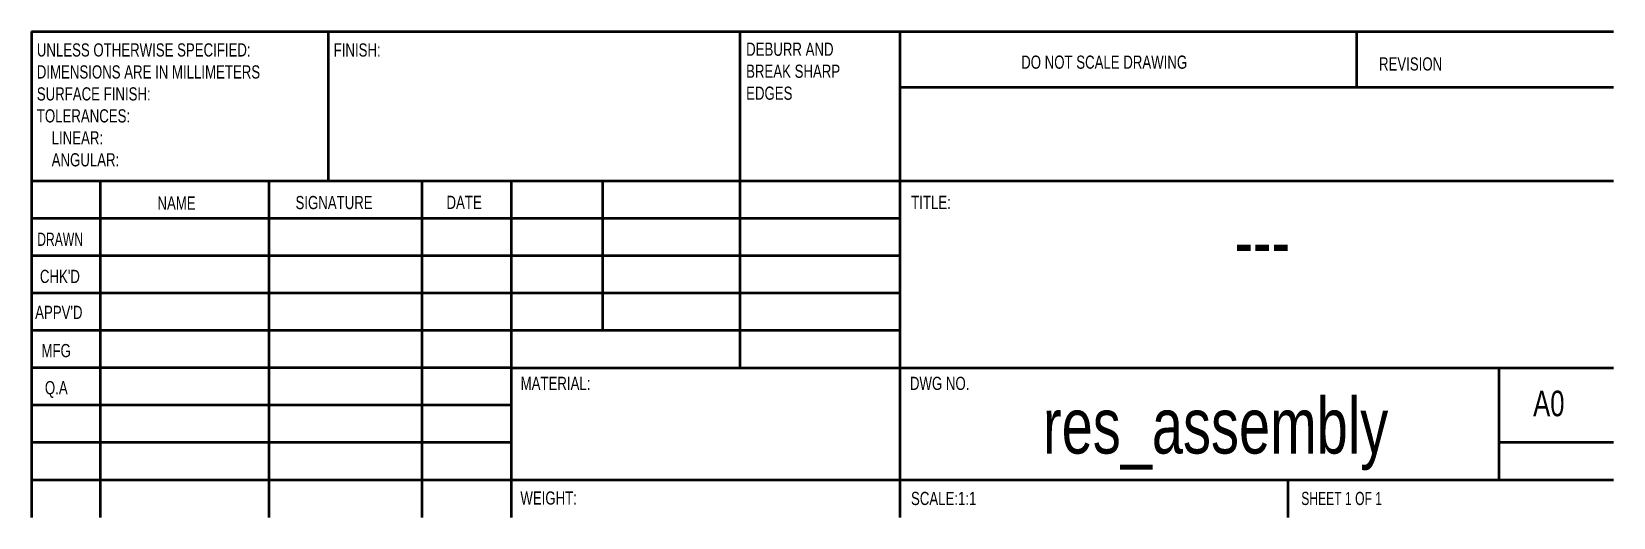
# Model space of a CAD drawing. Header units: millimetres. Extents: x 288 to 1179, y 10 to 642.
# Drawn here: x 999 to 1179, y 10 to 65.2 of the extents above; entities that cross this region are included whole.
import ezdxf

# ---------------------------------------------------------------- set-up
doc = ezdxf.new("R2010")
doc.units = ezdxf.units.MM
doc.styles.add('SLDTEXTSTYLE0', font='TXT', dxfattribs={"width": 0.686449})
doc.styles.add('SLDTEXTSTYLE1', font='TXT', dxfattribs={"width": 0.75})
doc.styles.add('SLDTEXTSTYLE2', font='TXT', dxfattribs={"width": 0.6875})

msp = doc.modelspace()

# ---------------------------------------------------------------- texts
at = {"color": 7, "linetype": 'Continuous', "lineweight": 0}
for s, insert, char_height, attachment_point, style in [('FINISH:', (1033.37, 63.92), 1.5, 1, 'SLDTEXTSTYLE1'), ('DO NOT SCALE DRAWING', (1111.61, 62.53), 1.5, 1, 'SLDTEXTSTYLE1'), ('REVISION', (1152.33, 62.33), 1.5, 1, 'SLDTEXTSTYLE1'), ('NAME', (1013.32, 46.5), 1.5, 1, 'SLDTEXTSTYLE1'), ('SIGNATURE', (1029.03, 46.56), 1.5, 1, 'SLDTEXTSTYLE1'), ('DATE', (1046.21, 46.58), 1.5, 1, 'SLDTEXTSTYLE1'), ('TITLE:', (1099.09, 46.58), 1.5, 1, 'SLDTEXTSTYLE1'), ('DRAWN', (999.64, 42.38), 1.5, 1, 'SLDTEXTSTYLE0'), ('---', (1139.05, 44.57), 6.35, 2, 'SLDTEXTSTYLE1'), ("CHK'D", (999.94, 38.16), 1.5, 1, 'SLDTEXTSTYLE1'), ("APPV'D", (999.4, 34.07), 1.5, 1, 'SLDTEXTSTYLE1'), ('MFG', (1000.12, 29.72), 1.5, 1, 'SLDTEXTSTYLE1'), ('Q.A', (1000.51, 25.5), 1.5, 1, 'SLDTEXTSTYLE1'), ('MATERIAL:', (1054.65, 25.99), 1.5, 1, 'SLDTEXTSTYLE1'), ('DWG NO.', (1098.95, 25.99), 1.5, 1, 'SLDTEXTSTYLE1'), ('res_assembly', (1133.74, 23.61), 6.35, 2, 'SLDTEXTSTYLE1'), ('A0', (1169.87, 24.41), 2.91, 1, 'SLDTEXTSTYLE1'), ('WEIGHT:', (1054.62, 12.95), 1.499, 1, 'SLDTEXTSTYLE1'), ('SCALE:1:1', (1099.07, 12.9), 1.5, 1, 'SLDTEXTSTYLE1'), ('SHEET 1 OF 1', (1143.48, 12.9), 1.5, 1, 'SLDTEXTSTYLE2')]:
    msp.add_mtext(s, dxfattribs=dict(at, insert=insert, char_height=char_height, attachment_point=attachment_point, style=style))

# ---------------------------------------------------------------- blocks, each defined once
blk = doc.blocks.new('SW_NOTE_0')
at = {"color": 0, "linetype": 'Continuous', "lineweight": 0, "char_height": 1.5, "attachment_point": 1, "style": 'SLDTEXTSTYLE1'}
for s, insert in [('UNLESS OTHERWISE SPECIFIED:', (0, 1.93)), ('DIMENSIONS ARE IN MILLIMETERS', (0, -0.57)), ('SURFACE FINISH:', (0, -3.07)), ('TOLERANCES:', (0, -5.57)), ('LINEAR:', (1.69, -8.07)), ('ANGULAR:', (1.69, -10.57))]:
    blk.add_mtext(s, dxfattribs=dict(at, insert=insert))
blk = doc.blocks.new('SW_NOTE_1')
at = {"color": 0, "linetype": 'Continuous', "lineweight": 0, "char_height": 1.5, "attachment_point": 1, "style": 'SLDTEXTSTYLE1'}
for s, insert in [('DEBURR AND', (0, 1.93)), ('BREAK SHARP', (0, -0.57)), ('EDGES', (0, -3.07))]:
    blk.add_mtext(s, dxfattribs=dict(at, insert=insert))

# ---------------------------------------------------------------- linework, layer by layer
at = {"color": 7, "linetype": 'Continuous', "lineweight": 50}
for p, q in [((999, 65.25), (1179, 65.25)), ((999, 65.25), (999, 10)), ((1032.8, 48.25), (1032.8, 65.25)), ((1079.6, 65.25), (1079.6, 27)), ((1097.8, 65.25), (1097.8, 10)), ((1149.8, 58.88), (1149.8, 65.25)), ((1179, 58.88), (1097.8, 58.88)), ((1179, 48.25), (999, 48.25)), ((1006.8, 48.25), (1006.8, 10)), ((1025.99, 48.25), (1025.99, 10)), ((1043.4, 48.25), (1043.4, 10)), ((1053.6, 10), (1053.6, 48.25)), ((1064, 31.25), (1064, 48.25)), ((1097.8, 44), (999, 44)), ((1097.8, 39.75), (999, 39.75)), ((1097.8, 35.5), (999, 35.5)), ((1097.8, 31.25), (999, 31.25)), ((1053.6, 27), (999, 27)), ((1053.6, 27), (1179, 27)), ((1166, 14.25), (1166, 27)), ((1053.6, 22.75), (999, 22.75)), ((1053.6, 18.5), (999, 18.5)), ((1179, 18.5), (1166, 18.5)), ((999, 14.25), (1179, 14.25)), ((1142, 10), (1142, 14.25))]:
    msp.add_line(p, q, dxfattribs=at)

# ---------------------------------------------------------------- block references
at = {"color": 7, "linetype": 'Continuous', "lineweight": 0}
for name, p in [('SW_NOTE_0', (999.59, 61.99)), ('SW_NOTE_1', (1080.31, 62.07))]:
    msp.add_blockref(name, p, dxfattribs=at)

msp.set_redraw_order([(e.dxf.handle, doc.entitydb.next_handle()) for e in msp.query("TEXT MTEXT ATTDEF DIMENSION ARC_DIMENSION")])  # texts and dimensions are drawn at this point

doc.saveas('drawing.dxf')
